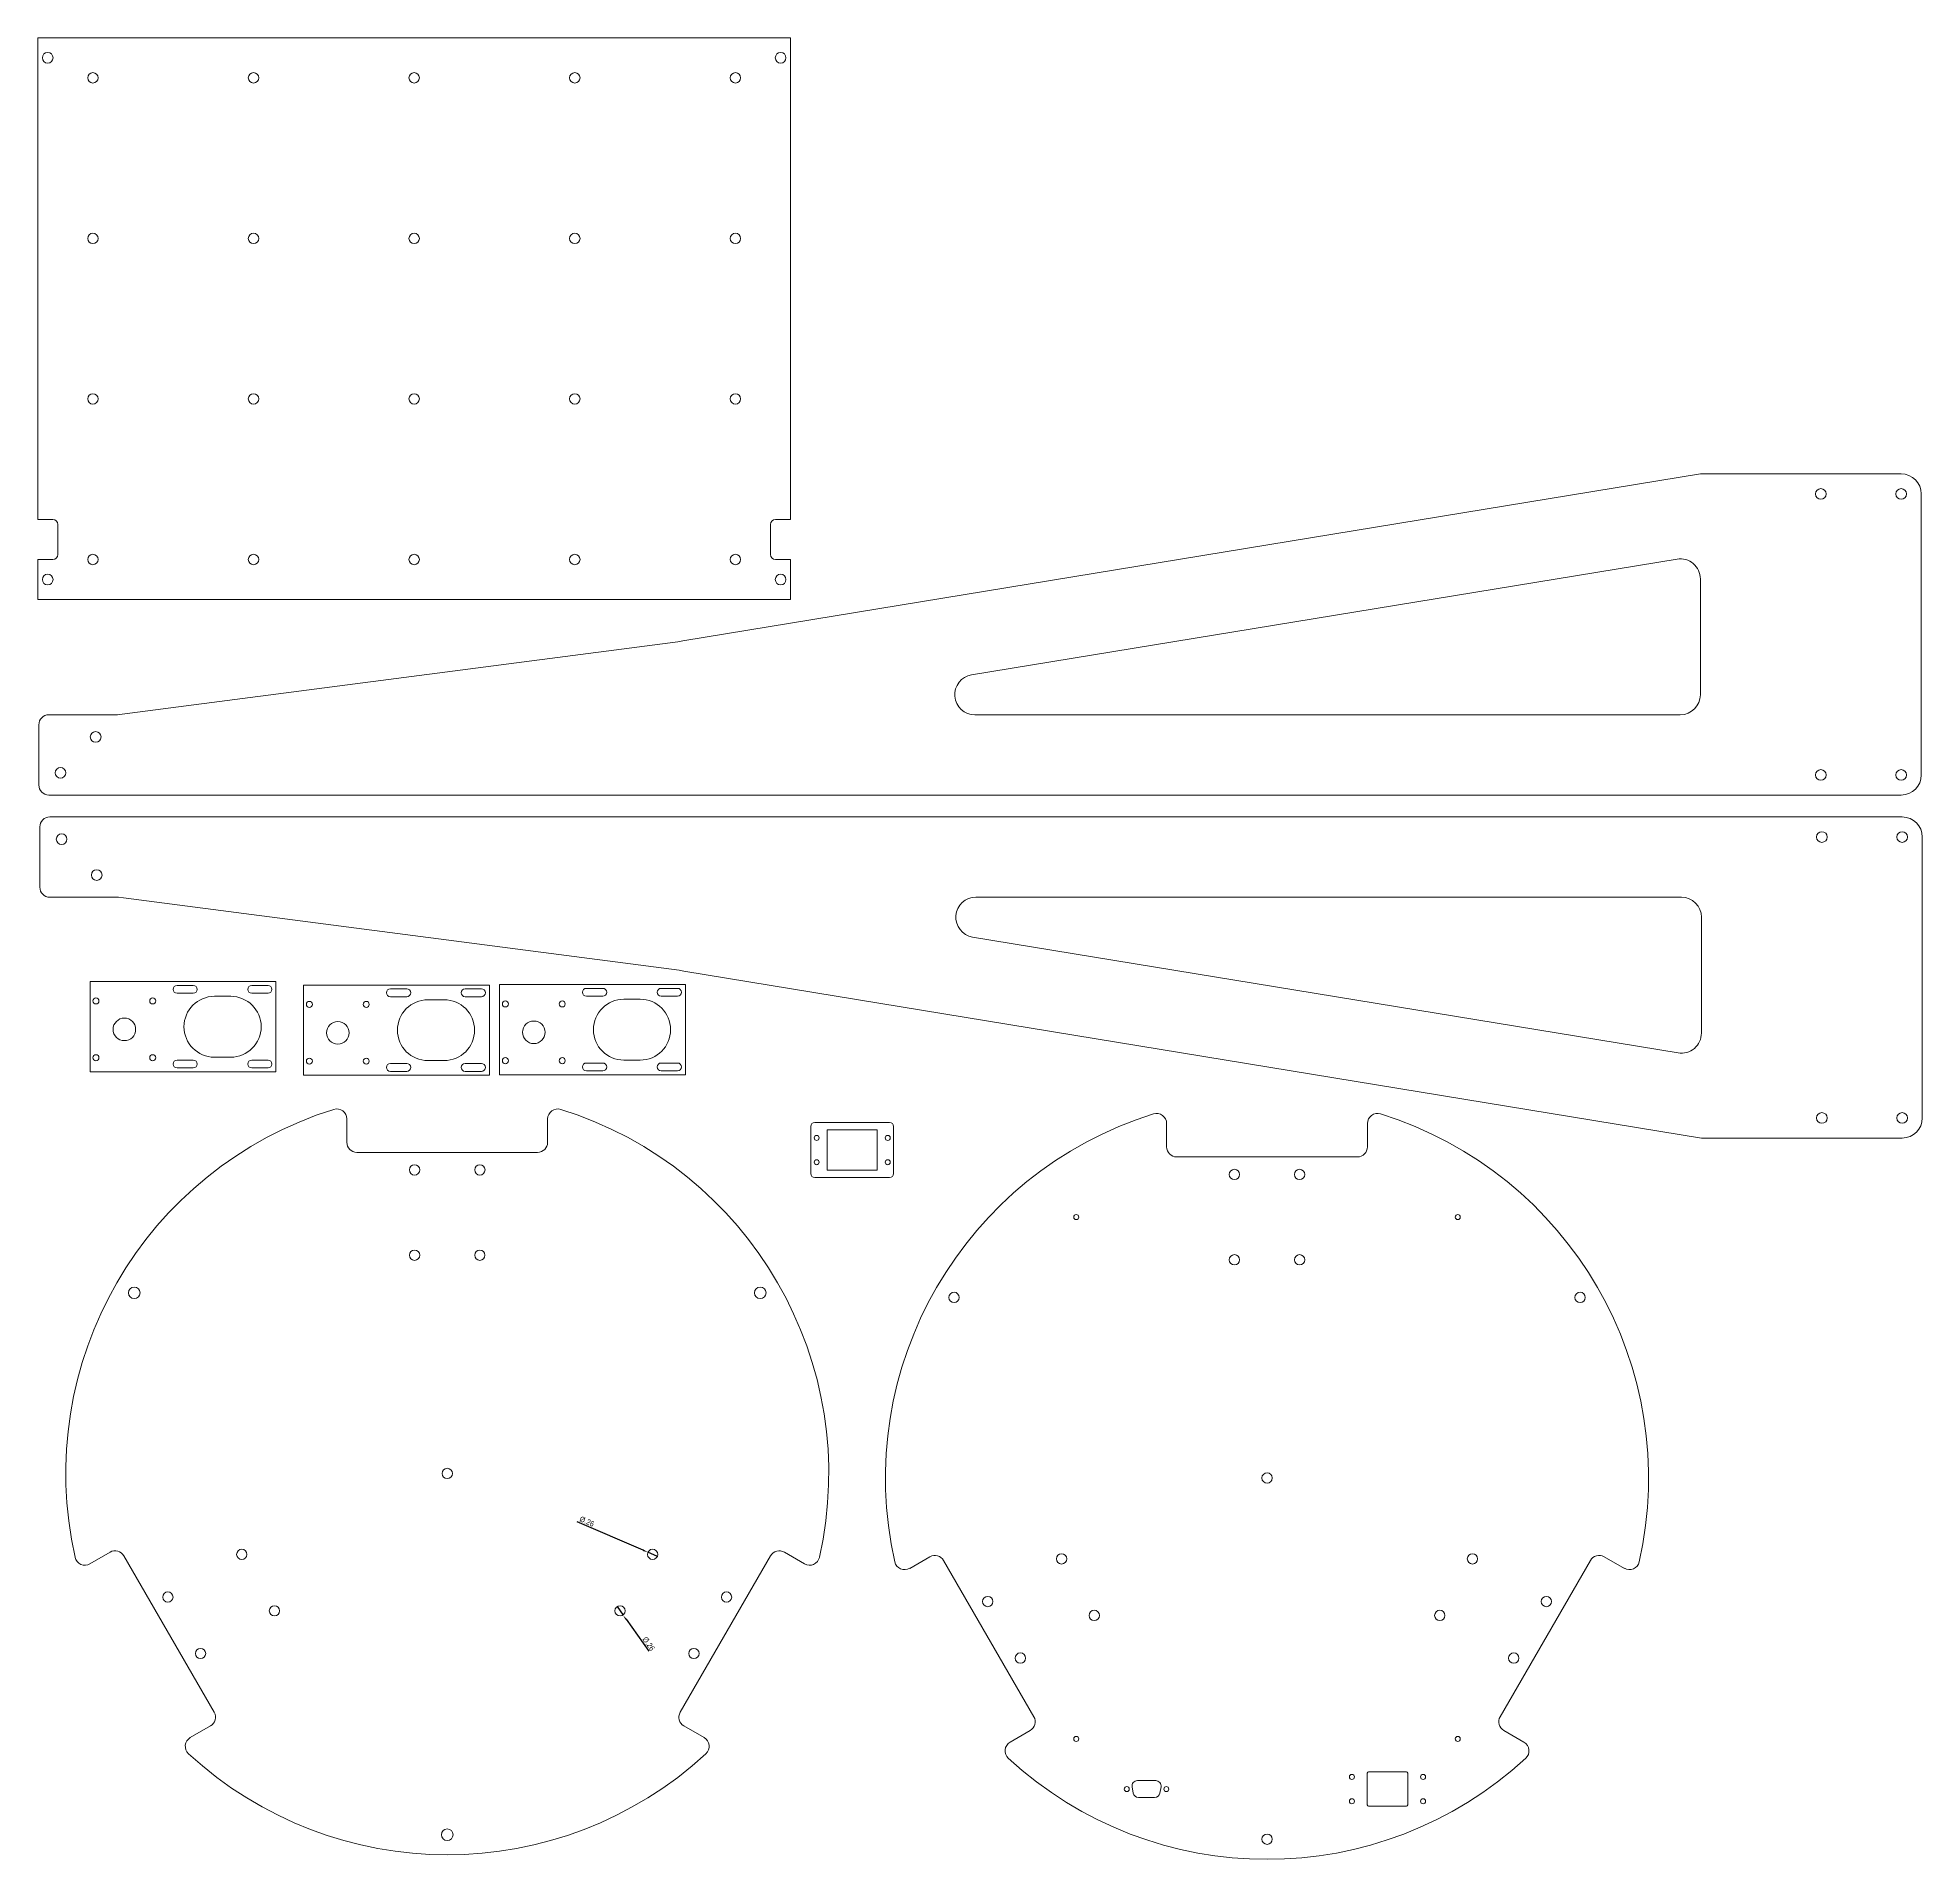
# Model space of a CAD drawing. Header units: inches. Extents: x 0 to 46.9, y 0.7 to 46.
import ezdxf

# ---------------------------------------------------------------- set-up
doc = ezdxf.new("R2010")
doc.units = ezdxf.units.IN
doc.header["$MEASUREMENT"] = 0
doc.header["$PDSIZE"] = -1
doc.styles.add('SLDTEXTSTYLE0', font='TXT', dxfattribs={"width": 0.75})
doc.dimstyles.new('SLDDIMSTYLE0', dxfattribs={"dimtxt": 0.137795, "dimasz": 0.13, "dimexe": 0, "dimexo": 0.0625, "dimgap": 0.034449, "dimtad": 1, "dimrnd": 1e-09, "dimzin": 12, "dimdsep": 46, "dimtxsty": 'SLDTEXTSTYLE0', "dimblk1": 'NONE', "dimsah": 1, "dimcen": 0, "dimadec": 0, "dimazin": 3, "dimtfac": 1, "dimtmove": 0, "dimatfit": 3, "dimldrblk": 'NONE', "dimfxl": 1, "dimfrac": 2, "dimtolj": 1, "dimtzin": 12, "dimarcsym": 0})

# ---------------------------------------------------------------- blocks, each defined once
blk = doc.blocks.new('_D')
at = {"color": 0, "linetype": 'Continuous', "lineweight": -2}
for p, q in [((14.434, 6.946), (14.434, 6.946)), ((14.434, 6.946), (14.583, 6.737)), ((14.659, 6.631), (15.229, 5.834))]:
    blk.add_line(p, q, dxfattribs=at)
at = {"color": 0}
blk.add_solid([(14.676, 6.644), (14.641, 6.619), (14.583, 6.737)], dxfattribs=at)
at = {"layer": 'Defpoints', "color": 0}
for p in [(14.434, 6.946), (14.583, 6.737)]:
    blk.add_point(p, dxfattribs=at)
at = {"color": 0, "lineweight": 0, "insert": (15.169, 6.214), "char_height": 0.1378, "attachment_point": 1, "rotation": 305.5688, "style": 'SLDTEXTSTYLE0'}
blk.add_mtext('\\A1;%%c.26', dxfattribs=at)
blk = doc.blocks.new('_NONE')
blk = doc.blocks.new('_D_1')
at = {"color": 0, "linetype": 'Continuous', "lineweight": -2}
for p, q in [((15.084, 8.351), (13.439, 9.063)), ((15.439, 8.198), (15.203, 8.3)), ((15.439, 8.198), (15.439, 8.198))]:
    blk.add_line(p, q, dxfattribs=at)
at = {"color": 0}
blk.add_solid([(15.075, 8.331), (15.092, 8.371), (15.203, 8.3)], dxfattribs=at)
at = {"layer": 'Defpoints', "color": 0}
for p in [(15.203, 8.3), (15.439, 8.198)]:
    blk.add_point(p, dxfattribs=at)
at = {"color": 0, "lineweight": 0, "insert": (13.539, 9.207), "char_height": 0.1378, "attachment_point": 1, "rotation": 336.6142, "style": 'SLDTEXTSTYLE0'}
blk.add_mtext('\\A1;%%c.26', dxfattribs=at)

msp = doc.modelspace()

# ---------------------------------------------------------------- linework, layer by layer
at = {"color": 7, "linetype": 'Continuous', "lineweight": 15}
for p, q in [((0.007, 46.034), (0.007, 34.034)), ((18.757, 46.034), (0.007, 46.034)), ((18.757, 34.034), (18.757, 46.034)), ((16.073, 31.006), (41.411, 35.166)), ((46.411, 35.166), (41.411, 35.166)), ((46.911, 34.666), (46.911, 27.666)), ((0.382, 34.034), (0.007, 34.034)), ((0.507, 33.159), (0.507, 33.909)), ((18.257, 33.159), (18.257, 33.909)), ((18.382, 34.034), (18.757, 34.034)), ((0.007, 33.034), (0.007, 32.034)), ((0.007, 33.034), (0.382, 33.034)), ((18.757, 33.034), (18.382, 33.034)), ((18.757, 32.034), (18.757, 33.034)), ((40.83, 33.044), (23.263, 30.159)), ((41.411, 29.666), (41.411, 32.55)), ((0.007, 32.034), (18.757, 32.034)), ((2.115, 29.179), (15.951, 30.981)), ((16.073, 31.006), (15.951, 30.981)), ((0.285, 29.166), (1.992, 29.166)), ((2.115, 29.179), (1.992, 29.166)), ((23.344, 29.166), (40.911, 29.166)), ((0.035, 28.916), (0.035, 27.416)), ((46.411, 27.166), (0.285, 27.166)), ((0.061, 24.87), (0.061, 26.37)), ((46.437, 26.62), (0.311, 26.62)), ((46.937, 19.12), (46.937, 26.12)), ((0.311, 24.62), (2.019, 24.62)), ((2.141, 24.607), (2.019, 24.62)), ((2.141, 24.607), (15.977, 22.805)), ((23.37, 24.62), (40.937, 24.62)), ((41.437, 24.12), (41.437, 21.235)), ((40.856, 20.742), (23.289, 23.627)), ((16.099, 22.78), (15.977, 22.805)), ((16.099, 22.78), (41.437, 18.62)), ((1.31, 20.268), (1.31, 22.518)), ((1.31, 22.518), (5.94, 22.518)), ((3.883, 22.423), (3.477, 22.423)), ((3.883, 22.227), (3.477, 22.227)), ((4.815, 22.151), (4.408, 22.151)), ((5.743, 22.423), (5.337, 22.423)), ((5.743, 22.227), (5.337, 22.227)), ((5.94, 20.268), (5.94, 22.518)), ((6.624, 20.183), (6.624, 22.433)), ((6.624, 22.433), (11.254, 22.433)), ((9.197, 22.338), (8.791, 22.338)), ((9.197, 22.142), (8.791, 22.142)), ((10.129, 22.066), (9.723, 22.066)), ((11.057, 22.338), (10.651, 22.338)), ((11.057, 22.142), (10.651, 22.142)), ((11.254, 20.183), (11.254, 22.433)), ((11.506, 20.195), (11.506, 22.445)), ((11.506, 22.445), (16.135, 22.445)), ((14.079, 22.35), (13.672, 22.35)), ((14.079, 22.154), (13.672, 22.154)), ((15.01, 22.078), (14.604, 22.078)), ((15.939, 22.35), (15.532, 22.35)), ((15.939, 22.154), (15.532, 22.154)), ((16.135, 20.195), (16.135, 22.445)), ((1.31, 20.268), (5.94, 20.268)), ((3.883, 20.563), (3.477, 20.563)), ((3.883, 20.367), (3.477, 20.367)), ((4.815, 20.636), (4.408, 20.636)), ((5.743, 20.563), (5.337, 20.563)), ((5.743, 20.367), (5.337, 20.367)), ((6.624, 20.183), (11.254, 20.183)), ((9.197, 20.478), (8.791, 20.478)), ((9.197, 20.282), (8.791, 20.282)), ((10.129, 20.55), (9.723, 20.55)), ((11.057, 20.478), (10.651, 20.478)), ((11.057, 20.282), (10.651, 20.282)), ((11.506, 20.195), (16.135, 20.195)), ((14.079, 20.49), (13.672, 20.49)), ((14.079, 20.294), (13.672, 20.294)), ((15.01, 20.563), (14.604, 20.563)), ((15.939, 20.49), (15.532, 20.49)), ((15.939, 20.294), (15.532, 20.294)), ((7.706, 18.514), (7.706, 19.096)), ((12.706, 18.514), (12.706, 19.096)), ((19.259, 18.909), (19.259, 17.734)), ((21.221, 19.009), (19.359, 19.009)), ((20.915, 18.822), (19.665, 18.822)), ((19.665, 18.822), (19.665, 17.822)), ((20.915, 17.822), (20.915, 18.822)), ((21.321, 17.734), (21.321, 18.909)), ((28.12, 18.983), (28.12, 18.401)), ((33.12, 18.983), (33.12, 18.401)), ((46.437, 18.62), (41.437, 18.62)), ((7.956, 18.264), (12.456, 18.264)), ((28.37, 18.151), (32.87, 18.151)), ((19.359, 17.634), (21.221, 17.634)), ((19.665, 17.822), (20.915, 17.822)), ((1.811, 8.304), (1.307, 8.013)), ((4.402, 4.315), (2.152, 8.212)), ((18.259, 8.212), (16.009, 4.315)), ((18.6, 8.304), (19.104, 8.013)), ((21.721, 7.9), (22.225, 8.191)), ((24.816, 4.202), (22.566, 8.099)), ((38.673, 8.099), (36.423, 4.202)), ((39.518, 7.9), (39.014, 8.191)), ((4.311, 3.974), (3.807, 3.683)), ((16.1, 3.974), (16.604, 3.683)), ((24.221, 3.57), (24.725, 3.861)), ((37.018, 3.57), (36.514, 3.861)), ((34.091, 2.828), (33.148, 2.828)), ((27.26, 2.455), (27.287, 2.3)), ((27.847, 2.613), (27.393, 2.613)), ((27.952, 2.3), (27.98, 2.455)), ((33.117, 2.797), (33.117, 2.005)), ((34.122, 2.005), (34.122, 2.797)), ((27.42, 2.189), (27.819, 2.189)), ((33.148, 1.973), (34.091, 1.973))]:
    msp.add_line(p, q, dxfattribs=at)
for centre, radius in [((0.257, 45.534), 0.133), ((18.507, 45.534), 0.133), ((1.382, 45.034), 0.13), ((5.382, 45.034), 0.13), ((9.382, 45.034), 0.13), ((13.382, 45.034), 0.13), ((17.382, 45.034), 0.13), ((1.382, 41.034), 0.13), ((5.382, 41.034), 0.13), ((9.382, 41.034), 0.13), ((13.382, 41.034), 0.13), ((17.382, 41.034), 0.13), ((1.382, 37.034), 0.13), ((5.382, 37.034), 0.13), ((9.382, 37.034), 0.13), ((13.382, 37.034), 0.13), ((17.382, 37.034), 0.13), ((44.411, 34.666), 0.133), ((46.411, 34.666), 0.133), ((1.382, 33.034), 0.13), ((5.382, 33.034), 0.13), ((9.382, 33.034), 0.13), ((13.382, 33.034), 0.13), ((17.382, 33.034), 0.13), ((0.257, 32.534), 0.133), ((18.507, 32.534), 0.133), ((1.451, 28.613), 0.133), ((0.576, 27.719), 0.133), ((44.411, 27.666), 0.133), ((46.411, 27.666), 0.133), ((0.603, 26.067), 0.133), ((44.437, 26.12), 0.133), ((46.437, 26.12), 0.133), ((1.477, 25.173), 0.133), ((1.459, 22.035), 0.075), ((2.873, 22.035), 0.075), ((2.166, 21.328), 0.281), ((6.773, 21.95), 0.075), ((8.188, 21.95), 0.075), ((11.655, 21.962), 0.075), ((13.069, 21.962), 0.075), ((7.481, 21.243), 0.281), ((12.362, 21.255), 0.281), ((1.459, 20.621), 0.075), ((2.873, 20.621), 0.075), ((6.773, 20.536), 0.075), ((8.188, 20.536), 0.075), ((11.655, 20.548), 0.075), ((13.069, 20.548), 0.075), ((44.437, 19.12), 0.133), ((46.437, 19.12), 0.133), ((19.405, 18.624), 0.0625), ((21.175, 18.624), 0.0625), ((9.393, 17.826), 0.129), ((11.018, 17.826), 0.129), ((19.405, 18.019), 0.0625), ((21.175, 18.019), 0.0625), ((29.807, 17.713), 0.129), ((31.432, 17.713), 0.129), ((25.87, 16.651), 0.0625), ((35.37, 16.651), 0.0625), ((9.393, 15.701), 0.128), ((11.018, 15.701), 0.128), ((29.807, 15.588), 0.128), ((31.432, 15.588), 0.128), ((2.411, 14.764), 0.145), ((18, 14.764), 0.145), ((22.825, 14.651), 0.128), ((38.414, 14.651), 0.128), ((10.206, 10.264), 0.129), ((30.62, 10.151), 0.129), ((5.09, 8.249), 0.128), ((15.321, 8.249), 0.128), ((25.504, 8.136), 0.129), ((35.735, 8.136), 0.128), ((3.25, 7.186), 0.128), ((17.161, 7.186), 0.128), ((23.664, 7.073), 0.128), ((37.575, 7.073), 0.128), ((5.903, 6.841), 0.128), ((14.508, 6.841), 0.128), ((26.317, 6.728), 0.129), ((34.922, 6.728), 0.129), ((4.063, 5.779), 0.128), ((16.349, 5.779), 0.128), ((24.477, 5.666), 0.129), ((36.763, 5.666), 0.129), ((25.87, 3.651), 0.0625), ((35.37, 3.651), 0.0625), ((27.128, 2.401), 0.0625), ((28.112, 2.401), 0.0625), ((32.735, 2.703), 0.0625), ((34.505, 2.703), 0.0625), ((32.735, 2.098), 0.0625), ((34.505, 2.098), 0.0625), ((10.206, 1.264), 0.145), ((30.62, 1.151), 0.128)]:
    msp.add_circle(centre, radius, dxfattribs=at)
for centre, radius, start, end in [((46.411, 34.666), 0.5, 0, 90), ((0.382, 33.909), 0.125, 0, 90), ((18.382, 33.909), 0.125, 90, 180), ((0.382, 33.159), 0.125, 270, 0), ((18.382, 33.159), 0.125, 180, 270), ((40.911, 32.55), 0.5, 0, 99.3243), ((23.344, 29.666), 0.5, 99.3243, 270), ((40.911, 29.666), 0.5, 270, 0), ((0.285, 28.916), 0.25, 90, 180), ((0.285, 27.416), 0.25, 180, 270), ((46.411, 27.666), 0.5, 270, 0), ((0.311, 26.37), 0.25, 90, 180), ((46.437, 26.12), 0.5, 0, 90), ((0.311, 24.87), 0.25, 180, 270), ((23.37, 24.12), 0.5, 90, 260.6757), ((40.937, 24.12), 0.5, 0, 90), ((3.477, 22.325), 0.098, 90, 270), ((4.408, 21.393), 0.758, 90, 270), ((3.883, 22.325), 0.098, 270, 90), ((4.815, 21.393), 0.758, 270, 90), ((5.337, 22.325), 0.098, 90, 270), ((5.743, 22.325), 0.098, 270, 90), ((8.791, 22.24), 0.098, 90, 270), ((9.723, 21.308), 0.758, 90, 270), ((9.197, 22.24), 0.098, 270, 90), ((10.129, 21.308), 0.758, 270, 90), ((10.651, 22.24), 0.098, 90, 270), ((11.057, 22.24), 0.098, 270, 90), ((13.672, 22.252), 0.098, 90, 270), ((14.604, 21.32), 0.758, 90, 270), ((14.079, 22.252), 0.098, 270, 90), ((15.01, 21.32), 0.758, 270, 90), ((15.532, 22.252), 0.098, 90, 270), ((15.939, 22.252), 0.098, 270, 90), ((40.937, 21.235), 0.5, 260.6757, 0), ((3.477, 20.465), 0.098, 90, 270), ((3.883, 20.465), 0.098, 270, 90), ((5.337, 20.465), 0.098, 90, 270), ((5.743, 20.465), 0.098, 270, 90), ((8.791, 20.38), 0.098, 90, 270), ((9.197, 20.38), 0.098, 270, 90), ((10.651, 20.38), 0.098, 90, 270), ((11.057, 20.38), 0.098, 270, 90), ((13.672, 20.392), 0.098, 90, 270), ((14.079, 20.392), 0.098, 270, 90), ((15.532, 20.392), 0.098, 90, 270), ((15.939, 20.392), 0.098, 270, 90), ((10.206, 10.264), 9.5, 107.2953, 192.7047), ((7.456, 19.096), 0.25, 0, 107.2953), ((12.956, 19.096), 0.25, 72.7047, 180), ((10.206, 10.264), 9.5, 347.2953, 72.7047), ((19.359, 18.909), 0.1, 90, 180), ((30.62, 10.151), 9.5, 107.2953, 192.7047), ((21.221, 18.909), 0.1, 0, 90), ((27.87, 18.983), 0.25, 0, 107.2953), ((33.37, 18.983), 0.25, 72.7047, 180), ((30.62, 10.151), 9.5, 347.2953, 72.7047), ((46.437, 19.12), 0.5, 270, 0), ((7.956, 18.514), 0.25, 180, 270), ((12.456, 18.514), 0.25, 270, 0), ((28.37, 18.401), 0.25, 180, 270), ((32.87, 18.401), 0.25, 270, 0), ((19.359, 17.734), 0.1, 180, 270), ((21.221, 17.734), 0.1, 270, 0), ((1.182, 8.229), 0.25, 192.7047, 300), ((1.936, 8.087), 0.25, 30, 120), ((18.475, 8.087), 0.25, 60, 150), ((19.229, 8.229), 0.25, 240, 347.2953), ((21.596, 8.117), 0.25, 192.7047, 300), ((22.35, 7.974), 0.25, 30, 120), ((38.889, 7.974), 0.25, 60, 150), ((39.643, 8.117), 0.25, 240, 347.2953), ((4.186, 4.19), 0.25, 300, 30), ((16.225, 4.19), 0.25, 150, 240), ((24.6, 4.077), 0.25, 300, 30), ((36.639, 4.077), 0.25, 150, 240), ((3.932, 3.466), 0.25, 120, 227.2953), ((16.479, 3.466), 0.25, 312.7047, 60), ((24.346, 3.353), 0.25, 120, 227.2953), ((36.893, 3.353), 0.25, 312.7047, 60), ((10.206, 10.264), 9.5, 227.2953, 312.7047), ((30.62, 10.151), 9.5, 227.2953, 312.7047), ((33.148, 2.797), 0.0313, 90, 180), ((34.091, 2.797), 0.0313, 0, 90), ((27.393, 2.478), 0.135, 90, 190), ((27.847, 2.478), 0.135, 350, 90), ((27.42, 2.324), 0.135, 190, 270), ((27.819, 2.324), 0.135, 270, 350), ((33.148, 2.005), 0.0313, 180, 270), ((34.091, 2.005), 0.0313, 270, 0)]:
    msp.add_arc(centre, radius, start, end, dxfattribs=at)

# ---------------------------------------------------------------- dimensions: what is measured, and where the dimension line sits
at = {"color": 7, "linetype": 'Continuous', "lineweight": 0}
for p1, p2, picture, middle in [((15.439, 8.198), (15.203, 8.3), '_D_1', (13.613, 8.987)), ((14.434, 6.946), (14.583, 6.737), '_D', (15.119, 5.988))]:
    dim = msp.add_diameter_dim_2p(p1=p1, p2=p2, dimstyle='SLDDIMSTYLE0', dxfattribs=at)
    dim.commit()
    dim.dimension.update_dxf_attribs({"geometry": picture, "text_midpoint": middle, "dimtype": 163})

doc.saveas('drawing.dxf')
